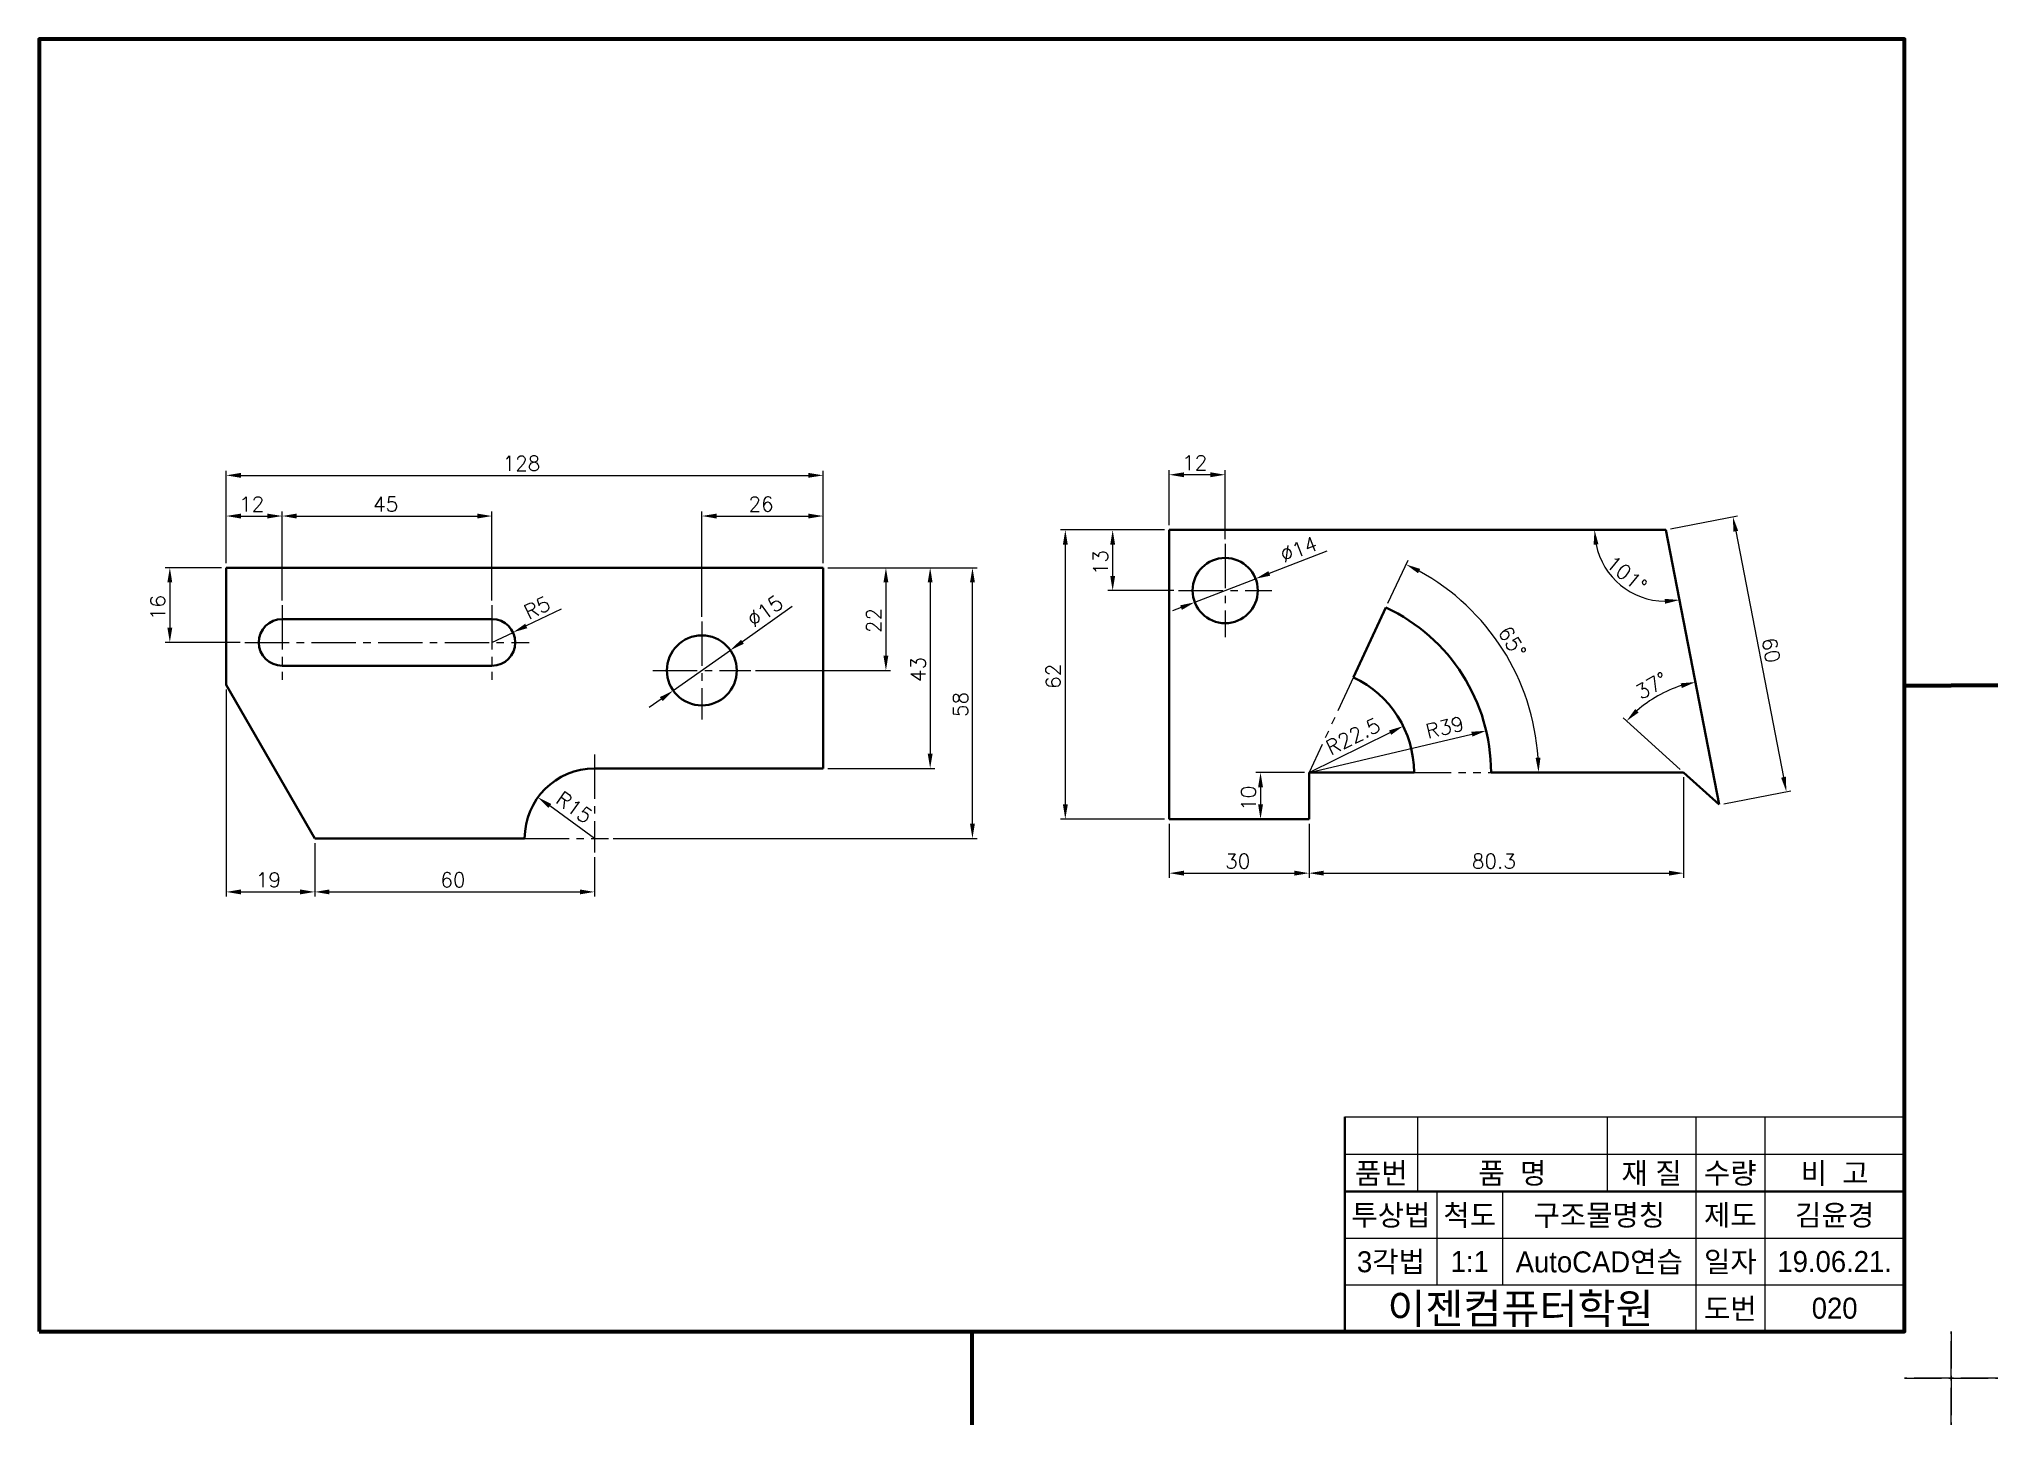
# Model space of a CAD drawing. Header units: millimetres. Extents: x 0 to 4210, y 0 to 2980.
# Drawn here: x 3790 to 4210, y 287 to 584 of the extents above; entities that cross this region are included whole.
import ezdxf
from ezdxf.enums import TextEntityAlignment as Align

# ---------------------------------------------------------------- set-up
doc = ezdxf.new("R2010")
doc.units = ezdxf.units.MM
doc.linetypes.add('CENTER2', pattern=[28.575, 19.05, -3.175, 3.175, -3.175])
doc.linetypes.add('PHANTOM2', pattern=[31.75, 15.875, -3.175, 3.175, -3.175, 3.175, -3.175])
for name, color, linetype, lineweight in [('가는선', 1, 'Continuous', 13), ('가상선', 1, 'PHANTOM2', 13), ('구분선', 1, 'PHANTOM2', 13), ('문자', 2, 'Continuous', 20), ('외곽선', 4, 'Continuous', 70), ('외형선', 3, 'Continuous', 40), ('중심선', 1, 'CENTER2', 13), ('치수선', 1, 'Continuous', 13)]:
    doc.layers.add(name, color=color, linetype=linetype, lineweight=lineweight)
doc.styles.get("Standard").update_dxf_attribs({"font": 'romans.shx'})
doc.styles.add('한글', font='')
doc.styles.get('한글').set_extended_font_data('Gulim')

msp = doc.modelspace()

# ---------------------------------------------------------------- texts
at = {"layer": '문자', "ltscale": 0.5}
for s, p in [('128', (3889.37, 491.51)), ('12', (4035.09, 491.64)), ('12', (3832.87, 482.79)), ('45', (3861.6, 482.79)), ('26', (3942.1, 482.79)), ('30', (4044.32, 406.24)), ('80.3', (4097.22, 406.24)), ('19', (3836.45, 402.22)), ('60', (3876.02, 402.22))]:
    msp.add_text(s, height=3.15, dxfattribs=at).set_placement(p)
for s, rotation, p in [('∅14', 21.1507, (4056.87, 471.75)), ('13', 90, (4019.19, 469.1)), ('101°', 320.5, (4125.62, 471.17)), ('16', 90, (3817.02, 459.47)), ('R5', 25.6648, (3894.97, 459.52)), ('∅15', 35.2709, (3943.24, 457.8)), ('22', 90, (3970.57, 456.7)), ('65°', 302.5, (4102.67, 456.89)), ('60', 281, (4159.32, 455.38)), ('43', 90, (3980.06, 446.2)), ('62', 90, (4009.04, 444.75)), ('37°', 29.5, (4133.47, 442.33)), ('58', 90, (3989.13, 438.7)), ('R22.5', 26.2034, (4066.92, 430.47)), ('R39', 13.2373, (4087.76, 434.02)), ('R15', 324.1146, (3900.46, 420.49)), ('10', 90, (4050.9, 418.6))]:
    msp.add_text(s, height=3.15, rotation=rotation, dxfattribs=at).set_placement(p)
at = {"layer": '문자', "ltscale": 0.5, "style": '한글'}
for s, height, p in [('품번', 4.5, (4077.79, 341)), ('품  명', 4.5, (4105.9, 341)), ('재 질', 4.5, (4135.75, 341)), ('수량', 4.5, (4152.64, 341)), ('비  고', 4.5, (4175.01, 341)), ('투상법', 4.5, (4079.86, 332)), ('척도', 4.5, (4096.76, 332)), ('구조물명칭', 4.5, (4124.54, 332)), ('제도', 4.5, (4152.64, 332)), ('김윤경', 4.5, (4175.01, 332)), ('3각법', 4.5, (4079.86, 322)), ('1:1', 4.5, (4096.76, 322)), ('AutoCAD연습', 4.5, (4124.54, 322)), ('일자', 4.5, (4152.64, 322)), ('19.06.21.', 4.5, (4175.01, 322)), ('이젠컴퓨터학원', 6.5, (4107.64, 312)), ('도번', 4.5, (4152.64, 312)), ('020', 4.5, (4175.01, 312))]:
    msp.add_text(s, height=height, dxfattribs=at).set_placement(p, align=Align.MIDDLE)

# ---------------------------------------------------------------- linework, layer by layer
at = {"layer": '가는선', "ltscale": 0.5}
for p, q in [((4070, 353), (4190, 353)), ((4085.58, 353), (4085.58, 337)), ((4126.22, 353), (4126.22, 337)), ((4145.27, 353), (4145.27, 307)), ((4160.01, 353), (4160.01, 307)), ((4070, 345), (4190, 345)), ((4089.73, 337), (4089.73, 317)), ((4103.8, 337), (4103.8, 317)), ((4070, 327), (4190, 327)), ((4070, 317), (4190, 317))]:
    msp.add_line(p, q, dxfattribs=at)
at = {"layer": '가상선', "ltscale": 0.5}
for p, q in [((4071.83, 447.22), (4062.32, 426.82)), ((4084.82, 426.82), (4101.32, 426.82))]:
    msp.add_line(p, q, dxfattribs=at)
at = {"layer": '구분선', "ltscale": 0.5}
for points in [[(4190, 297), (4200, 297), (4200, 307)], [(4190, 297), (4200, 297), (4200, 307)], [(4200, 307), (4200, 297), (4210, 297)], [(4200, 307), (4200, 297), (4210, 297)], [(4200, 287), (4200, 297), (4190, 297)], [(4210, 297), (4200, 297), (4200, 287)]]:
    msp.add_lwpolyline(points, dxfattribs=at)
at = {"layer": '외곽선', "ltscale": 0.5}
for p, q in [((4190, 445.5), (4200, 445.5)), ((4210, 445.5), (4200, 445.5)), ((4190, 307), (4190, 353)), ((3990, 307), (3990, 297)), ((3990, 307), (3990, 297)), ((3990, 297), (3990, 287))]:
    msp.add_line(p, q, dxfattribs=at)
msp.add_lwpolyline([(3790, 307), (4190, 307), (4190, 584), (3790, 584)], close=True, dxfattribs=at)
at = {"layer": '외형선', "ltscale": 0.5}
for p, q in [((4032.32, 478.82), (4032.32, 416.82)), ((4032.32, 478.82), (4138.83, 478.82)), ((4138.83, 478.82), (4150.28, 419.93)), ((3830.1, 470.7), (3958.1, 470.7)), ((3830.1, 470.7), (3830.1, 445.61)), ((3958.1, 470.7), (3958.1, 427.7)), ((4071.83, 447.22), (4078.8, 462.17)), ((3842.1, 459.7), (3887.1, 459.7)), ((3842.1, 449.7), (3887.1, 449.7)), ((3849.1, 412.7), (3830.1, 445.61)), ((3909.1, 427.7), (3958.1, 427.7)), ((4062.32, 416.82), (4062.32, 426.82)), ((4062.32, 426.82), (4084.82, 426.82)), ((4101.32, 426.82), (4142.62, 426.82)), ((4142.62, 426.82), (4150.28, 419.93)), ((4032.32, 416.82), (4062.32, 416.82)), ((3894.1, 412.7), (3849.1, 412.7)), ((4070, 353), (4070, 345)), ((4070, 345), (4070, 337)), ((4070, 337), (4190, 337)), ((4070, 337), (4070, 317)), ((4070, 317), (4070, 307))]:
    msp.add_line(p, q, dxfattribs=at)
for centre, radius in [((4044.32, 465.82), 7), ((3932.1, 448.7), 7.5)]:
    msp.add_circle(centre, radius, dxfattribs=at)
for centre, radius, start, end in [((4062.32, 426.82), 39, 0, 65), ((3842.1, 454.7), 5, 90, 270), ((3887.1, 454.7), 5, 270, 90), ((4062.32, 426.82), 22.5, 0, 65), ((3909.1, 412.7), 15, 90, 180)]:
    msp.add_arc(centre, radius, start, end, dxfattribs=at)
at = {"layer": '중심선', "ltscale": 0.5}
for p, q in [((4044.32, 475.82), (4044.32, 455.82)), ((3842.1, 462.7), (3842.1, 446.7)), ((3887.1, 462.7), (3887.1, 446.7)), ((4034.32, 465.82), (4054.32, 465.82)), ((3932.1, 459.2), (3932.1, 438.2)), ((3834.1, 454.7), (3895.1, 454.7)), ((3921.6, 448.7), (3942.6, 448.7)), ((3909.1, 430.7), (3909.1, 409.7)), ((3894.1, 412.7), (3912.1, 412.7))]:
    msp.add_line(p, q, dxfattribs=at)
at = {"layer": '치수선', "ltscale": 0.5}
for p, q in [((3830.1, 482.79), (3830.1, 491.51)), ((3958.1, 471.7), (3958.1, 491.51)), ((4032.32, 479.82), (4032.32, 491.64)), ((4044.32, 476.82), (4044.32, 491.64)), ((3833.25, 490.51), (3954.95, 490.51)), ((4041.17, 490.64), (4035.47, 490.64)), ((3830.1, 471.7), (3830.1, 482.79)), ((3833.25, 481.79), (3838.95, 481.79)), ((3842.1, 463.7), (3842.1, 482.79)), ((3845.25, 481.79), (3883.95, 481.79)), ((3887.1, 463.7), (3887.1, 482.79)), ((3932.1, 460.2), (3932.1, 482.79)), ((3935.25, 481.79), (3954.95, 481.79)), ((4019.19, 478.82), (4009.04, 478.82)), ((4031.32, 478.82), (4019.19, 478.82)), ((4139.81, 479.02), (4154.18, 481.81)), ((4010.04, 475.67), (4010.04, 419.97)), ((4020.19, 475.67), (4020.19, 468.97)), ((4153.8, 478.53), (4164.05, 425.81)), ((3829.1, 470.7), (3817.02, 470.7)), ((3959.1, 470.7), (3972.57, 470.7)), ((3972.57, 470.7), (3982.06, 470.7)), ((3982.06, 470.7), (3991.13, 470.7)), ((4066.14, 474.27), (4053.78, 469.49)), ((4079.22, 463.08), (4083.53, 472.31)), ((3818.02, 467.55), (3818.02, 457.85)), ((3971.57, 467.55), (3971.57, 451.85)), ((3981.06, 467.55), (3981.06, 430.85)), ((3990.13, 415.85), (3990.13, 467.55)), ((4037.79, 463.3), (4050.85, 468.35)), ((3951.49, 462.41), (3940.79, 454.85)), ((4033.32, 465.82), (4019.19, 465.82)), ((4034.85, 462.16), (4033.04, 461.46)), ((3901.91, 461.81), (3894.45, 458.23)), ((3833.1, 454.7), (3817.02, 454.7)), ((3887.1, 454.7), (3891.61, 456.86)), ((3925.98, 444.37), (3938.22, 453.03)), ((3943.6, 448.7), (3972.57, 448.7)), ((3830.1, 444.61), (3830.1, 400.22)), ((3923.4, 442.55), (3920.83, 440.73)), ((4141.87, 427.49), (4129.63, 438.52)), ((4062.32, 426.82), (4079.68, 435.37)), ((4062.32, 426.82), (4097.22, 435.03)), ((3959.1, 427.7), (3982.06, 427.7)), ((4061.32, 426.82), (4050.9, 426.82)), ((4142.62, 425.82), (4142.62, 404.24)), ((4051.9, 423.67), (4051.9, 419.97)), ((4151.26, 420.12), (4165.63, 422.91)), ((3909.1, 412.7), (3899.5, 419.64)), ((4031.32, 416.82), (4009.04, 416.82)), ((4032.32, 415.82), (4032.32, 404.24)), ((4062.32, 415.82), (4062.32, 404.24)), ((3849.1, 411.7), (3849.1, 400.22)), ((3913.1, 412.7), (3991.13, 412.7)), ((3909.1, 408.7), (3909.1, 400.22)), ((4035.47, 405.24), (4059.17, 405.24)), ((4065.47, 405.24), (4139.47, 405.24)), ((3833.25, 401.22), (3845.95, 401.22)), ((3852.25, 401.22), (3905.95, 401.22))]:
    msp.add_line(p, q, dxfattribs=at)
for centre, radius, start, end in [((4138.83, 478.82), 15.31, 191.8062, 269.1938), ((4062.32, 426.82), 49.19, 3.6696, 61.3304), ((4150.28, 419.93), 26.78, 107.7435, 131.2565)]:
    msp.add_arc(centre, radius, start, end, dxfattribs=at)
for points in [[(3833.25, 491.04), (3833.25, 489.99), (3830.1, 490.51)], [(3954.95, 491.04), (3954.95, 489.99), (3958.1, 490.51)], [(4035.47, 491.16), (4035.47, 490.11), (4032.32, 490.64)], [(4041.17, 491.16), (4041.17, 490.11), (4044.32, 490.64)], [(3833.25, 482.31), (3833.25, 481.26), (3830.1, 481.79)], [(3838.95, 482.31), (3838.95, 481.26), (3842.1, 481.79)], [(3845.25, 482.31), (3845.25, 481.26), (3842.1, 481.79)], [(3883.95, 482.31), (3883.95, 481.26), (3887.1, 481.79)], [(3935.25, 482.31), (3935.25, 481.26), (3932.1, 481.79)], [(3954.95, 482.31), (3954.95, 481.26), (3958.1, 481.79)], [(4009.52, 475.67), (4010.57, 475.67), (4010.04, 478.82)], [(4019.67, 475.67), (4020.72, 475.67), (4020.19, 478.82)], [(4123.32, 475.64), (4124.36, 475.75), (4123.52, 478.82)], [(4154.32, 478.63), (4153.29, 478.43), (4153.2, 481.62)], [(3817.49, 467.55), (3818.54, 467.55), (3818.02, 470.7)], [(3971.04, 467.55), (3972.09, 467.55), (3971.57, 470.7)], [(3980.53, 467.55), (3981.58, 467.55), (3981.06, 470.7)], [(3989.6, 467.55), (3990.65, 467.55), (3990.13, 470.7)], [(4085.68, 469.52), (4086.15, 470.45), (4083.11, 471.41)], [(4019.67, 468.97), (4020.72, 468.97), (4020.19, 465.82)], [(4053.59, 469.98), (4053.97, 469), (4050.85, 468.35)], [(4034.66, 462.65), (4035.04, 461.67), (4037.79, 463.3)], [(4138.57, 464.04), (4138.66, 462.99), (4141.75, 463.79)], [(3817.49, 457.85), (3818.54, 457.85), (3818.02, 454.7)], [(3894.22, 458.7), (3894.67, 457.75), (3891.61, 456.86)], [(3940.49, 455.28), (3941.1, 454.42), (3938.22, 453.03)], [(3971.04, 451.85), (3972.09, 451.85), (3971.57, 448.7)], [(4141.99, 445.94), (4142.25, 444.92), (4145.17, 446.21)], [(3923.1, 442.98), (3923.71, 442.12), (3925.98, 444.37)], [(4132.99, 439.69), (4132.25, 440.43), (4130.38, 437.85)], [(4079.45, 435.84), (4079.91, 434.9), (4082.51, 436.76)], [(4097.09, 435.55), (4097.34, 434.52), (4100.28, 435.76)], [(3980.53, 430.85), (3981.58, 430.85), (3981.06, 427.7)], [(4111.93, 429.99), (4110.88, 429.96), (4111.51, 426.82)], [(4051.38, 423.67), (4052.43, 423.67), (4051.9, 426.82)], [(4164.56, 425.91), (4163.53, 425.71), (4164.65, 422.72)], [(3899.81, 420.07), (3899.19, 419.22), (3896.95, 421.49)], [(3989.6, 415.85), (3990.65, 415.85), (3990.13, 412.7)], [(4009.52, 419.97), (4010.57, 419.97), (4010.04, 416.82)], [(4051.38, 419.97), (4052.43, 419.97), (4051.9, 416.82)], [(4035.47, 405.77), (4035.47, 404.72), (4032.32, 405.24)], [(4059.17, 405.77), (4059.17, 404.72), (4062.32, 405.24)], [(4065.47, 405.77), (4065.47, 404.72), (4062.32, 405.24)], [(4139.47, 405.77), (4139.47, 404.72), (4142.62, 405.24)], [(3833.25, 401.75), (3833.25, 400.7), (3830.1, 401.22)], [(3845.95, 401.75), (3845.95, 400.7), (3849.1, 401.22)], [(3852.25, 401.75), (3852.25, 400.7), (3849.1, 401.22)], [(3905.95, 401.75), (3905.95, 400.7), (3909.1, 401.22)]]:
    msp.add_solid(points, dxfattribs=at)

msp.set_redraw_order([(e.dxf.handle, doc.entitydb.next_handle()) for e in msp.query("TEXT MTEXT ATTDEF DIMENSION ARC_DIMENSION")])  # texts and dimensions are drawn at this point

doc.saveas('drawing.dxf')
